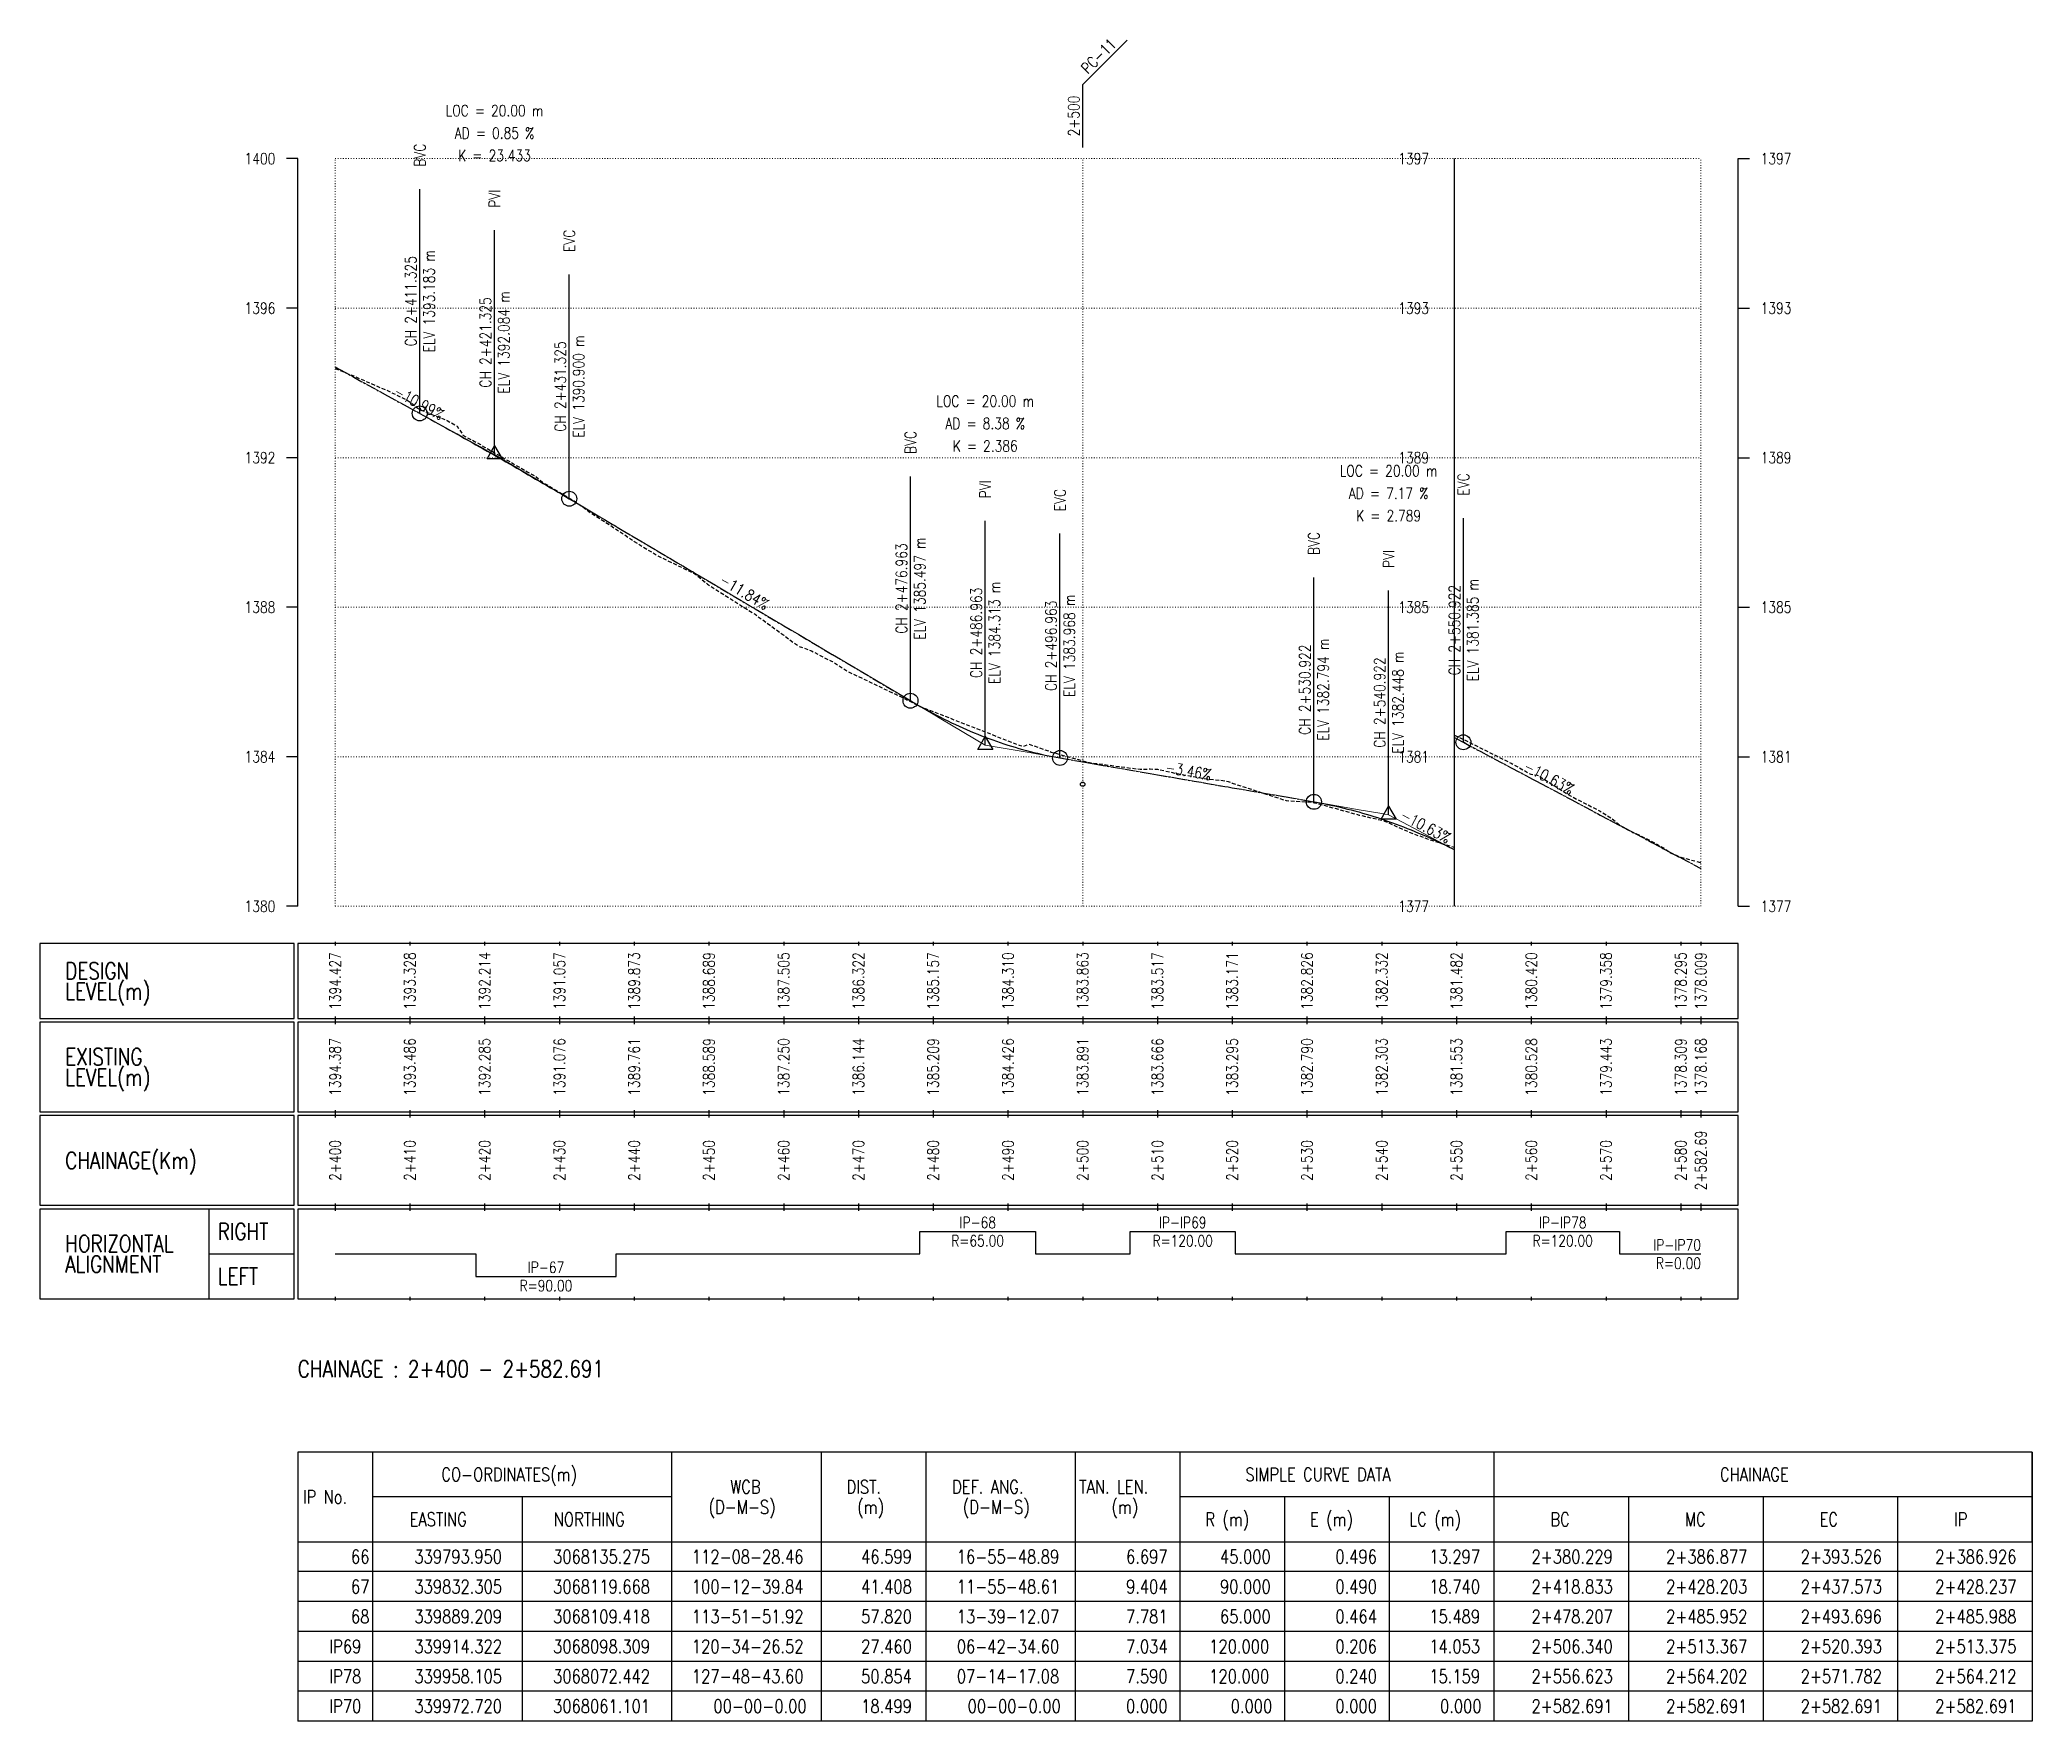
# Model space of a CAD drawing. Extents: x 337736 to 342003, y 3067251 to 3069533.
# Drawn here: x 341736.4 to 342002.9, y 3067278.7 to 3067503.6 of the extents above; entities that cross this region are included whole.
import ezdxf
from ezdxf.enums import TextEntityAlignment as Align

# ---------------------------------------------------------------- set-up
doc = ezdxf.new("R2010")
doc.units = 0
doc.header["$MEASUREMENT"] = 0
for name, pattern in [('Center', [2, 1.25, -0.25, 0.25, -0.25]), ('Dashed', [0.75, 0.5, -0.25]), ('Dot', [0.25, 0, -0.25])]:
    doc.linetypes.add(name, pattern=pattern)
for name, color, linetype, lineweight in [('Chainage Range', 7, 'Continuous', 25), ('Grids', 9, 'Dot', 13), ('PipeCulvert', 6, 'Continuous', 30), ('Vertical Alignment', 5, 'Center', 30), ('VIP Line', 2, 'Continuous', 5)]:
    doc.layers.add(name, color=color, linetype=linetype, lineweight=lineweight)
for name, color, linetype in [('Chainage_TXT', 7, 'Continuous'), ('DesignRL_TXT', 5, 'Continuous'), ('ExistRL_TXT', 3, 'Continuous'), ('GL', 3, 'Dashed'), ('Grade Text', 7, 'Continuous'), ('HC_Data', 7, 'Continuous'), ('Horizontal Alignment', 7, 'Continuous'), ('Remark', 7, 'Continuous'), ('Scale Line', 1, 'Continuous'), ('Title Box Text', 7, 'Continuous'), ('TitleBox', 7, 'Continuous'), ('VIP Mark', 7, 'Continuous')]:
    doc.layers.add(name, color=color, linetype=linetype)
doc.styles.get("Standard").update_dxf_attribs({"font": 'simplex.shx'})

msp = doc.modelspace()

# ---------------------------------------------------------------- texts
at = {"width": 0.8}
for s, p in [('1400', (341767.87, 3067487.73)), ('1396', (341767.87, 3067467.73)), ('1392', (341767.87, 3067447.73)), ('1388', (341767.87, 3067427.73)), ('1384', (341767.87, 3067407.73)), ('1380', (341767.87, 3067387.73))]:
    msp.add_text(s, height=1.5, dxfattribs=at).set_placement(p, align=Align.MIDDLE_RIGHT)
for s, p in [('1397', (341918.08, 3067486.98)), ('1393', (341918.08, 3067466.98)), ('1389', (341918.08, 3067446.98)), ('1385', (341918.08, 3067426.98)), ('1381', (341918.08, 3067406.98)), ('1377', (341918.08, 3067386.98))]:
    msp.add_text(s, height=1.5, dxfattribs=at).set_placement(p)
for s, p in [('1397', (341966.56, 3067487.73)), ('1393', (341966.56, 3067467.73)), ('1389', (341966.56, 3067447.73)), ('1385', (341966.56, 3067427.73)), ('1381', (341966.56, 3067407.73)), ('1377', (341966.56, 3067387.73))]:
    msp.add_text(s, height=1.5, dxfattribs=at).set_placement(p, align=Align.MIDDLE_LEFT)
at = {"layer": 'Chainage Range', "width": 0.8}
msp.add_text('CHAINAGE : 2+400 - 2+582.691', height=2.25, dxfattribs=at).set_placement((341770.87, 3067324.73))
at = {"layer": 'Chainage_TXT', "width": 0.8}
for s, p in [('2+582.69', (341958.56, 3067353.73)), ('2+400', (341775.87, 3067353.73)), ('2+410', (341785.87, 3067353.73)), ('2+420', (341795.87, 3067353.73)), ('2+430', (341805.87, 3067353.73)), ('2+440', (341815.87, 3067353.73)), ('2+450', (341825.87, 3067353.73)), ('2+460', (341835.87, 3067353.73)), ('2+470', (341845.87, 3067353.73)), ('2+480', (341855.87, 3067353.73)), ('2+490', (341865.87, 3067353.73)), ('2+500', (341875.87, 3067353.73)), ('2+510', (341885.87, 3067353.73)), ('2+520', (341895.87, 3067353.73)), ('2+530', (341905.87, 3067353.73)), ('2+540', (341915.87, 3067353.73)), ('2+550', (341925.87, 3067353.73)), ('2+560', (341935.87, 3067353.73)), ('2+570', (341945.87, 3067353.73)), ('2+580', (341955.87, 3067353.73))]:
    msp.add_text(s, height=1.5, rotation=90, dxfattribs=at).set_placement(p, align=Align.MIDDLE_CENTER)
at = {"layer": 'DesignRL_TXT', "width": 0.8}
for s, p in [('1394.427', (341775.87, 3067377.73)), ('1393.328', (341785.87, 3067377.73)), ('1392.214', (341795.87, 3067377.73)), ('1391.057', (341805.87, 3067377.73)), ('1389.873', (341815.87, 3067377.73)), ('1388.689', (341825.87, 3067377.73)), ('1387.505', (341835.87, 3067377.73)), ('1386.322', (341845.87, 3067377.73)), ('1385.157', (341855.87, 3067377.73)), ('1384.310', (341865.87, 3067377.73)), ('1383.863', (341875.87, 3067377.73)), ('1383.517', (341885.87, 3067377.73)), ('1383.171', (341895.87, 3067377.73)), ('1382.826', (341905.87, 3067377.73)), ('1382.332', (341915.87, 3067377.73)), ('1381.482', (341925.87, 3067377.73)), ('1380.420', (341935.87, 3067377.73)), ('1379.358', (341945.87, 3067377.73)), ('1378.295', (341955.87, 3067377.73)), ('1378.009', (341958.56, 3067377.73))]:
    msp.add_text(s, height=1.5, rotation=90, dxfattribs=at).set_placement(p, align=Align.MIDDLE_CENTER)
at = {"layer": 'ExistRL_TXT', "width": 0.8}
for s, p in [('1394.387', (341775.87, 3067366.23)), ('1393.486', (341785.87, 3067366.23)), ('1392.285', (341795.87, 3067366.23)), ('1391.076', (341805.87, 3067366.23)), ('1388.589', (341825.87, 3067366.23)), ('1387.250', (341835.87, 3067366.23)), ('1386.144', (341845.87, 3067366.23)), ('1385.209', (341855.87, 3067366.23)), ('1384.426', (341865.87, 3067366.23)), ('1383.666', (341885.87, 3067366.23)), ('1383.295', (341895.87, 3067366.23)), ('1382.790', (341905.87, 3067366.23)), ('1382.303', (341915.87, 3067366.23)), ('1381.553', (341925.87, 3067366.23)), ('1380.528', (341935.87, 3067366.23)), ('1379.443', (341945.87, 3067366.23)), ('1378.309', (341955.87, 3067366.23)), ('1378.168', (341958.56, 3067366.23)), ('1389.761', (341815.87, 3067366.23)), ('1383.891', (341875.87, 3067366.23))]:
    msp.add_text(s, height=1.5, rotation=90, dxfattribs=at).set_placement(p, align=Align.MIDDLE_CENTER)
at = {"layer": 'Grade Text', "width": 0.8}
for s, rotation, p in [('-10.99%', 331.222, (341786.53, 3067454.01)), ('-11.84%', 329.3775, (341830.01, 3067428.73)), ('-3.46%', 350.1927, (341889.81, 3067404.64)), ('-10.63%', 332.0157, (341937.68, 3067403.88)), ('-10.63%', 332.0157, (341921.19, 3067397.36))]:
    msp.add_text(s, height=1.5, rotation=rotation, dxfattribs=at).set_placement(p, align=Align.BOTTOM_CENTER)
at = {"layer": 'HC_Data', "width": 0.8}
for s, p in [('CO-ORDINATES(m)', (341790.07, 3067310.83)), ('SIMPLE CURVE DATA', (341897.63, 3067310.83)), ('CHAINAGE', (341961.11, 3067310.83)), ('IP No.', (341771.55, 3067307.83)), ('(D-M-S)', (341825.83, 3067306.48)), ('WCB', (341828.71, 3067309.18)), ('DIST.', (341844.27, 3067309.18)), ('(m)', (341845.71, 3067306.48)), ('DEF. ANG.', (341858.39, 3067309.18)), ('(D-M-S)', (341859.83, 3067306.48)), ('TAN. LEN.', (341875.39, 3067309.18)), ('(m)', (341879.71, 3067306.48)), ('EASTING', (341785.83, 3067304.83)), ('NORTHING', (341805.11, 3067304.83)), ('R (m)', (341892.27, 3067304.83)), ('E (m)', (341906.27, 3067304.83)), ('LC (m)', (341919.55, 3067304.83)), ('BC', (341938.43, 3067304.83)), ('MC', (341956.43, 3067304.83)), ('EC', (341974.43, 3067304.83)), ('IP', (341992.43, 3067304.83)), ('66', (341777.99, 3067299.83)), ('339793.950', (341786.47, 3067299.83)), ('3068135.275', (341805.03, 3067299.83)), ('112-08-28.46', (341823.59, 3067299.83)), ('46.599', (341846.23, 3067299.83)), ('16-55-48.89', (341859.03, 3067299.83)), ('6.697', (341881.67, 3067299.83)), ('45.000', (341894.23, 3067299.83)), ('0.496', (341909.67, 3067299.83)), ('13.297', (341922.23, 3067299.83)), ('2+380.229', (341935.91, 3067299.83)), ('2+386.877', (341953.91, 3067299.83)), ('2+393.526', (341971.91, 3067299.83)), ('2+386.926', (341989.91, 3067299.83)), ('67', (341777.99, 3067295.83)), ('339832.305', (341786.47, 3067295.83)), ('3068119.668', (341805.03, 3067295.83)), ('100-12-39.84', (341823.59, 3067295.83)), ('41.408', (341846.23, 3067295.83)), ('11-55-48.61', (341859.03, 3067295.83)), ('9.404', (341881.67, 3067295.83)), ('90.000', (341894.23, 3067295.83)), ('0.490', (341909.67, 3067295.83)), ('18.740', (341922.23, 3067295.83)), ('2+418.833', (341935.91, 3067295.83)), ('2+428.203', (341953.91, 3067295.83)), ('2+437.573', (341971.91, 3067295.83)), ('2+428.237', (341989.91, 3067295.83)), ('68', (341777.99, 3067291.83)), ('339889.209', (341786.47, 3067291.83)), ('3068109.418', (341805.03, 3067291.83)), ('113-51-51.92', (341823.59, 3067291.83)), ('57.820', (341846.23, 3067291.83)), ('13-39-12.07', (341859.03, 3067291.83)), ('7.781', (341881.67, 3067291.83)), ('65.000', (341894.23, 3067291.83)), ('0.464', (341909.67, 3067291.83)), ('15.489', (341922.23, 3067291.83)), ('2+478.207', (341935.91, 3067291.83)), ('2+485.952', (341953.91, 3067291.83)), ('2+493.696', (341971.91, 3067291.83)), ('2+485.988', (341989.91, 3067291.83)), ('IP69', (341775.11, 3067287.83)), ('339914.322', (341786.47, 3067287.83)), ('3068098.309', (341805.03, 3067287.83)), ('120-34-26.52', (341823.59, 3067287.83)), ('27.460', (341846.23, 3067287.83)), ('06-42-34.60', (341859.03, 3067287.83)), ('7.034', (341881.67, 3067287.83)), ('120.000', (341892.79, 3067287.83)), ('0.206', (341909.67, 3067287.83)), ('14.053', (341922.23, 3067287.83)), ('2+506.340', (341935.91, 3067287.83)), ('2+513.367', (341953.91, 3067287.83)), ('2+520.393', (341971.91, 3067287.83)), ('2+513.375', (341989.91, 3067287.83)), ('IP78', (341775.11, 3067283.83)), ('339958.105', (341786.47, 3067283.83)), ('3068072.442', (341805.03, 3067283.83)), ('127-48-43.60', (341823.59, 3067283.83)), ('50.854', (341846.23, 3067283.83)), ('07-14-17.08', (341859.03, 3067283.83)), ('7.590', (341881.67, 3067283.83)), ('120.000', (341892.79, 3067283.83)), ('0.240', (341909.67, 3067283.83)), ('15.159', (341922.23, 3067283.83)), ('2+556.623', (341935.91, 3067283.83)), ('2+564.202', (341953.91, 3067283.83)), ('2+571.782', (341971.91, 3067283.83)), ('2+564.212', (341989.91, 3067283.83)), ('IP70', (341775.11, 3067279.83)), ('339972.720', (341786.47, 3067279.83)), ('3068061.101', (341805.03, 3067279.83)), ('00-00-0.00', (341826.47, 3067279.83)), ('18.499', (341846.23, 3067279.83)), ('00-00-0.00', (341860.47, 3067279.83)), ('0.000', (341881.67, 3067279.83)), ('0.000', (341895.67, 3067279.83)), ('0.000', (341909.67, 3067279.83)), ('0.000', (341923.67, 3067279.83)), ('2+582.691', (341935.91, 3067279.83)), ('2+582.691', (341953.91, 3067279.83)), ('2+582.691', (341971.91, 3067279.83)), ('2+582.691', (341989.91, 3067279.83))]:
    msp.add_text(s, height=1.8, dxfattribs=at).set_placement(p)
at = {"layer": 'Horizontal Alignment', "width": 0.8}
for s, p in [('IP-68', (341861.82, 3067344.23)), ('IP-IP69', (341889.24, 3067344.23)), ('IP-IP78', (341940.07, 3067344.23)), ('IP-67', (341804.07, 3067338.23))]:
    msp.add_text(s, height=1.5, dxfattribs=at).set_placement(p, align=Align.BOTTOM_CENTER)
for s, p in [('R=65.00', (341861.82, 3067343.73)), ('R=120.00', (341889.24, 3067343.73)), ('R=120.00', (341940.07, 3067343.73)), ('R=90.00', (341804.07, 3067337.73))]:
    msp.add_text(s, height=1.5, dxfattribs=at).set_placement(p, align=Align.TOP_CENTER)
msp.add_text('IP-IP70', height=1.5, dxfattribs=at).set_placement((341958.56, 3067341.23), align=Align.BOTTOM_RIGHT)
msp.add_text('R=0.00', height=1.5, dxfattribs=at).set_placement((341958.56, 3067340.73), align=Align.TOP_RIGHT)
at = {"layer": 'Remark', "width": 0.8}
for s, rotation, p in [('PC-11', 45, (341878.84, 3067500.6)), ('2+500', 90, (341875.87, 3067493.43))]:
    msp.add_text(s, height=1.5, rotation=rotation, dxfattribs=at).set_placement(p, align=Align.BOTTOM_CENTER)
at = {"layer": 'Title Box Text', "width": 0.8}
for s, p in [('DESIGN', (341739.77, 3067377.98)), ('LEVEL(m)', (341739.77, 3067375.23)), ('EXISTING', (341739.77, 3067366.48)), ('LEVEL(m)', (341739.77, 3067363.73)), ('CHAINAGE(Km)', (341739.77, 3067352.61)), ('HORIZONTAL', (341739.77, 3067341.48)), ('RIGHT', (341760.17, 3067343.11)), ('ALIGNMENT', (341739.77, 3067338.73)), ('LEFT', (341760.17, 3067337.11))]:
    msp.add_text(s, height=2.25, dxfattribs=at).set_placement(p)
at = {"layer": 'VIP Mark', "width": 0.8}
for s, p in [('LOC = 20.00 m', (341797.19, 3067494.15)), ('AD = 0.85 %', (341797.19, 3067491.15)), ('K = 23.433', (341797.19, 3067488.15)), ('LOC = 20.00 m', (341862.83, 3067455.3)), ('AD = 8.38 %', (341862.83, 3067452.3)), ('K = 2.386', (341862.83, 3067449.3)), ('LOC = 20.00 m', (341916.79, 3067445.97)), ('AD = 7.17 %', (341916.79, 3067442.97)), ('K = 2.789', (341916.79, 3067439.97))]:
    msp.add_text(s, height=1.5, dxfattribs=at).set_placement(p, align=Align.MIDDLE_CENTER)
for s, p in [('BVC', (341787.19, 3067486.65)), ('PVI', (341797.19, 3067481.15)), ('EVC', (341807.19, 3067475.24)), ('BVC', (341852.83, 3067448.22)), ('PVI', (341862.83, 3067442.3)), ('EVC', (341926.79, 3067442.66)), ('EVC', (341872.83, 3067440.57)), ('BVC', (341906.79, 3067434.7)), ('PVI', (341916.79, 3067432.97))]:
    msp.add_text(s, height=1.5, rotation=90, dxfattribs=at).set_placement(p, align=Align.MIDDLE_LEFT)
for s, p in [('CH 2+411.325', (341787.19, 3067468.65)), ('CH 2+421.325', (341797.19, 3067463.15)), ('CH 2+431.325', (341807.19, 3067457.24)), ('CH 2+476.963', (341852.83, 3067430.22)), ('CH 2+486.963', (341862.83, 3067424.3)), ('CH 2+496.963', (341872.83, 3067422.57)), ('CH 2+550.922', (341926.79, 3067424.66)), ('CH 2+530.922', (341906.79, 3067416.7)), ('CH 2+540.922', (341916.79, 3067414.97))]:
    msp.add_text(s, height=1.5, rotation=90, dxfattribs=at).set_placement(p, align=Align.BOTTOM_CENTER)
for s, p in [('ELV 1393.183 m', (341787.69, 3067468.65)), ('ELV 1392.084 m', (341797.69, 3067463.15)), ('ELV 1390.900 m', (341807.69, 3067457.24)), ('ELV 1385.497 m', (341853.33, 3067430.22)), ('ELV 1381.385 m', (341927.29, 3067424.66)), ('ELV 1384.313 m', (341863.33, 3067424.3)), ('ELV 1383.968 m', (341873.33, 3067422.57)), ('ELV 1382.794 m', (341907.29, 3067416.7)), ('ELV 1382.448 m', (341917.29, 3067414.97))]:
    msp.add_text(s, height=1.5, rotation=90, dxfattribs=at).set_placement(p, align=Align.TOP_CENTER)

# ---------------------------------------------------------------- linework, layer by layer
at = {"layer": 'GL', "flags": 128}
for points in [[(341775.87, 3067459.67), (341776.33, 3067459.47), (341778.36, 3067458.66), (341782.87, 3067456.7), (341785.51, 3067455.44), (341787.15, 3067454.19), (341790.87, 3067452.7), (341792.18, 3067451.95), (341792.96, 3067450.74), (341795.31, 3067449.48), (341795.87, 3067449.16), (341797.19, 3067448.39), (341801.57, 3067445.85), (341802.62, 3067445.26), (341803.66, 3067444.43), (341808.05, 3067441.81), (341810.17, 3067440.29), (341814.26, 3067437.65), (341815.77, 3067436.6), (341815.87, 3067436.54), (341818.93, 3067434.66), (341824, 3067432.18), (341824.29, 3067431.99), (341825.66, 3067430.82), (341831.42, 3067427.18), (341832.04, 3067426.78), (341835.87, 3067423.98), (341837.89, 3067422.51), (341839.58, 3067421.88), (341842.37, 3067420.45), (341842.38, 3067420.48), (341844.36, 3067419.18), (341852.21, 3067415.43), (341854.11, 3067414.47), (341855.87, 3067413.78), (341856.9, 3067413.37), (341862.83, 3067411.05), (341866.55, 3067409.6), (341867.35, 3067409.29), (341867.92, 3067409.14), (341868.7, 3067409.42), (341871.67, 3067408.36), (341875.87, 3067407.19), (341876.4, 3067407.04), (341877.64, 3067406.84), (341883.57, 3067406.05), (341884.08, 3067406.06), (341884.9, 3067406.1), (341885.88, 3067406.07), (341888.49, 3067405.48), (341892.08, 3067404.83), (341894.88, 3067404.52), (341895.31, 3067404.4), (341895.87, 3067404.21), (341903.07, 3067401.87), (341906.58, 3067401.64), (341906.89, 3067401.58), (341912.86, 3067399.93), (341915.87, 3067399.25), (341916.12, 3067399.2), (341916.3, 3067399.13), (341916.79, 3067398.9), (341919.48, 3067397.68), (341922.1, 3067396.7), (341925.58, 3067395.62)], [(341925.58, 3067410.62), (341925.89, 3067410.49), (341929.14, 3067408.88), (341933.19, 3067406.86), (341935.8, 3067405.39), (341935.87, 3067405.38), (341936.65, 3067405.28), (341937.07, 3067405.05), (341941.19, 3067402.44), (341945.1, 3067400.44), (341946.68, 3067399.43), (341948.01, 3067398.36), (341952, 3067396.41), (341953.49, 3067395.59), (341954.57, 3067394.85), (341955.87, 3067394.28), (341958.56, 3067393.58)]]:
    msp.add_lwpolyline(points, dxfattribs=at)
at = {"layer": 'Grids'}
for p, q in [((341775.87, 3067487.73), (341958.56, 3067487.73)), ((341775.87, 3067387.73), (341775.87, 3067487.73)), ((341875.87, 3067387.73), (341875.87, 3067487.73)), ((341958.56, 3067387.73), (341958.56, 3067487.73)), ((341775.87, 3067467.73), (341958.56, 3067467.73)), ((341775.87, 3067447.73), (341958.56, 3067447.73)), ((341775.87, 3067427.73), (341958.56, 3067427.73)), ((341775.87, 3067407.73), (341958.56, 3067407.73)), ((341775.87, 3067387.73), (341958.56, 3067387.73))]:
    msp.add_line(p, q, dxfattribs=at)
at = {"layer": 'HC_Data'}
for p, q in [((341780.87, 3067314.73), (341780.87, 3067302.73)), ((341820.87, 3067314.73), (341820.87, 3067302.73)), ((341840.87, 3067314.73), (341840.87, 3067302.73)), ((341854.87, 3067314.73), (341854.87, 3067302.73)), ((341874.87, 3067314.73), (341874.87, 3067302.73)), ((341888.87, 3067314.73), (341888.87, 3067302.73)), ((341930.87, 3067314.73), (341930.87, 3067302.73)), ((342002.87, 3067314.73), (342002.87, 3067302.73)), ((341820.87, 3067308.73), (341780.87, 3067308.73)), ((341800.87, 3067308.73), (341800.87, 3067302.73)), ((341930.87, 3067308.73), (341888.87, 3067308.73)), ((341902.87, 3067308.73), (341902.87, 3067302.73)), ((341916.87, 3067308.73), (341916.87, 3067302.73)), ((342002.87, 3067308.73), (341930.87, 3067308.73)), ((341948.87, 3067308.73), (341948.87, 3067302.73)), ((341966.87, 3067308.73), (341966.87, 3067302.73)), ((341984.87, 3067308.73), (341984.87, 3067302.73)), ((341770.87, 3067302.73), (341770.87, 3067278.73)), ((341780.87, 3067302.73), (341780.87, 3067278.73)), ((341800.87, 3067302.73), (341800.87, 3067278.73)), ((341820.87, 3067302.73), (341820.87, 3067278.73)), ((341840.87, 3067302.73), (341840.87, 3067278.73)), ((341854.87, 3067302.73), (341854.87, 3067278.73)), ((341874.87, 3067302.73), (341874.87, 3067278.73)), ((341888.87, 3067302.73), (341888.87, 3067278.73)), ((341902.87, 3067302.73), (341902.87, 3067278.73)), ((341916.87, 3067302.73), (341916.87, 3067278.73)), ((341930.87, 3067302.73), (341930.87, 3067278.73)), ((341948.87, 3067302.73), (341948.87, 3067278.73)), ((341966.87, 3067302.73), (341966.87, 3067278.73)), ((341984.87, 3067302.73), (341984.87, 3067278.73)), ((342002.87, 3067302.73), (342002.87, 3067278.73)), ((342002.87, 3067298.73), (341770.87, 3067298.73)), ((342002.87, 3067294.73), (341770.87, 3067294.73)), ((342002.87, 3067290.73), (341770.87, 3067290.73)), ((342002.87, 3067286.73), (341770.87, 3067286.73)), ((342002.87, 3067282.73), (341770.87, 3067282.73)), ((342002.87, 3067278.73), (341770.87, 3067278.73))]:
    msp.add_line(p, q, dxfattribs=at)
msp.add_lwpolyline([(341770.87, 3067314.73), (341770.87, 3067302.73), (342002.87, 3067302.73), (342002.87, 3067314.73), (341770.87, 3067314.73)], dxfattribs=at)
at = {"layer": 'Horizontal Alignment'}
msp.add_lwpolyline([(341775.87, 3067341.23), (341794.7, 3067341.23), (341794.7, 3067338.23), (341813.44, 3067338.23), (341813.44, 3067341.23), (341854.08, 3067341.23), (341854.08, 3067344.23), (341869.57, 3067344.23), (341869.57, 3067341.23), (341882.21, 3067341.23), (341882.21, 3067344.23), (341896.26, 3067344.23), (341896.26, 3067341.23), (341932.49, 3067341.23), (341932.49, 3067344.23), (341947.65, 3067344.23), (341947.65, 3067341.23), (341958.56, 3067341.23)], dxfattribs=at)
at = {"layer": 'PipeCulvert'}
msp.add_circle((341875.87, 3067404.05), 0.3, dxfattribs=at)
at = {"layer": 'Remark'}
for p, q in [((341875.87, 3067497.63), (341881.81, 3067503.57)), ((341875.87, 3067489.23), (341875.87, 3067497.63))]:
    msp.add_line(p, q, dxfattribs=at)
at = {"layer": 'Scale Line'}
for p, q in [((341770.87, 3067487.73), (341769.37, 3067487.73)), ((341770.87, 3067387.73), (341770.87, 3067487.73)), ((341925.58, 3067387.73), (341925.58, 3067487.73)), ((341963.56, 3067387.73), (341963.56, 3067487.73)), ((341963.56, 3067487.73), (341965.06, 3067487.73)), ((341770.87, 3067467.73), (341769.37, 3067467.73)), ((341963.56, 3067467.73), (341965.06, 3067467.73)), ((341770.87, 3067447.73), (341769.37, 3067447.73)), ((341963.56, 3067447.73), (341965.06, 3067447.73)), ((341770.87, 3067427.73), (341769.37, 3067427.73)), ((341963.56, 3067427.73), (341965.06, 3067427.73)), ((341770.87, 3067407.73), (341769.37, 3067407.73)), ((341963.56, 3067407.73), (341965.06, 3067407.73)), ((341770.87, 3067387.73), (341769.37, 3067387.73)), ((341963.56, 3067387.73), (341965.06, 3067387.73))]:
    msp.add_line(p, q, dxfattribs=at)
at = {"layer": 'TitleBox'}
for p, q in [((341775.87, 3067382.98), (341775.87, 3067382.48)), ((341785.87, 3067382.98), (341785.87, 3067382.48)), ((341795.87, 3067382.98), (341795.87, 3067382.48)), ((341805.87, 3067382.98), (341805.87, 3067382.48)), ((341815.87, 3067382.98), (341815.87, 3067382.48)), ((341825.87, 3067382.98), (341825.87, 3067382.48)), ((341835.87, 3067382.98), (341835.87, 3067382.48)), ((341845.87, 3067382.98), (341845.87, 3067382.48)), ((341855.87, 3067382.98), (341855.87, 3067382.48)), ((341865.87, 3067382.98), (341865.87, 3067382.48)), ((341875.87, 3067382.98), (341875.87, 3067382.48)), ((341885.87, 3067382.98), (341885.87, 3067382.48)), ((341895.87, 3067382.98), (341895.87, 3067382.48)), ((341905.87, 3067382.98), (341905.87, 3067382.48)), ((341915.87, 3067382.98), (341915.87, 3067382.48)), ((341925.87, 3067382.98), (341925.87, 3067382.48)), ((341935.87, 3067382.98), (341935.87, 3067382.48)), ((341945.87, 3067382.98), (341945.87, 3067382.48)), ((341955.87, 3067382.98), (341955.87, 3067382.48)), ((341958.56, 3067382.98), (341958.56, 3067382.48)), ((341775.87, 3067372.98), (341775.87, 3067372.48)), ((341775.87, 3067372.48), (341775.87, 3067371.98)), ((341785.87, 3067372.98), (341785.87, 3067372.48)), ((341785.87, 3067372.48), (341785.87, 3067371.98)), ((341795.87, 3067372.98), (341795.87, 3067372.48)), ((341795.87, 3067372.48), (341795.87, 3067371.98)), ((341805.87, 3067372.98), (341805.87, 3067372.48)), ((341805.87, 3067372.48), (341805.87, 3067371.98)), ((341815.87, 3067372.98), (341815.87, 3067372.48)), ((341815.87, 3067372.48), (341815.87, 3067371.98)), ((341825.87, 3067372.98), (341825.87, 3067372.48)), ((341825.87, 3067372.48), (341825.87, 3067371.98)), ((341835.87, 3067372.98), (341835.87, 3067372.48)), ((341835.87, 3067372.48), (341835.87, 3067371.98)), ((341845.87, 3067372.98), (341845.87, 3067372.48)), ((341845.87, 3067372.48), (341845.87, 3067371.98)), ((341855.87, 3067372.98), (341855.87, 3067372.48)), ((341855.87, 3067372.48), (341855.87, 3067371.98)), ((341865.87, 3067372.98), (341865.87, 3067372.48)), ((341865.87, 3067372.48), (341865.87, 3067371.98)), ((341875.87, 3067372.98), (341875.87, 3067372.48)), ((341875.87, 3067372.48), (341875.87, 3067371.98)), ((341885.87, 3067372.98), (341885.87, 3067372.48)), ((341885.87, 3067372.48), (341885.87, 3067371.98)), ((341895.87, 3067372.98), (341895.87, 3067372.48)), ((341895.87, 3067372.48), (341895.87, 3067371.98)), ((341905.87, 3067372.98), (341905.87, 3067372.48)), ((341905.87, 3067372.48), (341905.87, 3067371.98)), ((341915.87, 3067372.98), (341915.87, 3067372.48)), ((341915.87, 3067372.48), (341915.87, 3067371.98)), ((341925.87, 3067372.98), (341925.87, 3067372.48)), ((341925.87, 3067372.48), (341925.87, 3067371.98)), ((341935.87, 3067372.98), (341935.87, 3067372.48)), ((341935.87, 3067372.48), (341935.87, 3067371.98)), ((341945.87, 3067372.98), (341945.87, 3067372.48)), ((341945.87, 3067372.48), (341945.87, 3067371.98)), ((341955.87, 3067372.98), (341955.87, 3067372.48)), ((341955.87, 3067372.48), (341955.87, 3067371.98)), ((341958.56, 3067372.98), (341958.56, 3067372.48)), ((341958.56, 3067372.48), (341958.56, 3067371.98)), ((341775.87, 3067360.48), (341775.87, 3067359.98)), ((341775.87, 3067359.98), (341775.87, 3067359.48)), ((341785.87, 3067360.48), (341785.87, 3067359.98)), ((341785.87, 3067359.98), (341785.87, 3067359.48)), ((341795.87, 3067360.48), (341795.87, 3067359.98)), ((341795.87, 3067359.98), (341795.87, 3067359.48)), ((341805.87, 3067360.48), (341805.87, 3067359.98)), ((341805.87, 3067359.98), (341805.87, 3067359.48)), ((341815.87, 3067360.48), (341815.87, 3067359.98)), ((341815.87, 3067359.98), (341815.87, 3067359.48)), ((341825.87, 3067360.48), (341825.87, 3067359.98)), ((341825.87, 3067359.98), (341825.87, 3067359.48)), ((341835.87, 3067360.48), (341835.87, 3067359.98)), ((341835.87, 3067359.98), (341835.87, 3067359.48)), ((341845.87, 3067360.48), (341845.87, 3067359.98)), ((341845.87, 3067359.98), (341845.87, 3067359.48)), ((341855.87, 3067360.48), (341855.87, 3067359.98)), ((341855.87, 3067359.98), (341855.87, 3067359.48)), ((341865.87, 3067360.48), (341865.87, 3067359.98)), ((341865.87, 3067359.98), (341865.87, 3067359.48)), ((341875.87, 3067360.48), (341875.87, 3067359.98)), ((341875.87, 3067359.98), (341875.87, 3067359.48)), ((341885.87, 3067360.48), (341885.87, 3067359.98)), ((341885.87, 3067359.98), (341885.87, 3067359.48)), ((341895.87, 3067360.48), (341895.87, 3067359.98)), ((341895.87, 3067359.98), (341895.87, 3067359.48)), ((341905.87, 3067360.48), (341905.87, 3067359.98)), ((341905.87, 3067359.98), (341905.87, 3067359.48)), ((341915.87, 3067360.48), (341915.87, 3067359.98)), ((341915.87, 3067359.98), (341915.87, 3067359.48)), ((341925.87, 3067360.48), (341925.87, 3067359.98)), ((341925.87, 3067359.98), (341925.87, 3067359.48)), ((341935.87, 3067360.48), (341935.87, 3067359.98)), ((341935.87, 3067359.98), (341935.87, 3067359.48)), ((341945.87, 3067360.48), (341945.87, 3067359.98)), ((341945.87, 3067359.98), (341945.87, 3067359.48)), ((341955.87, 3067360.48), (341955.87, 3067359.98)), ((341955.87, 3067359.98), (341955.87, 3067359.48)), ((341958.56, 3067360.48), (341958.56, 3067359.98)), ((341958.56, 3067359.98), (341958.56, 3067359.48)), ((341759.04, 3067335.23), (341759.04, 3067347.23)), ((341775.87, 3067347.98), (341775.87, 3067347.48)), ((341775.87, 3067347.48), (341775.87, 3067346.98)), ((341785.87, 3067347.98), (341785.87, 3067347.48)), ((341785.87, 3067347.48), (341785.87, 3067346.98)), ((341795.87, 3067347.98), (341795.87, 3067347.48)), ((341795.87, 3067347.48), (341795.87, 3067346.98)), ((341805.87, 3067347.98), (341805.87, 3067347.48)), ((341805.87, 3067347.48), (341805.87, 3067346.98)), ((341815.87, 3067347.98), (341815.87, 3067347.48)), ((341815.87, 3067347.48), (341815.87, 3067346.98)), ((341825.87, 3067347.98), (341825.87, 3067347.48)), ((341825.87, 3067347.48), (341825.87, 3067346.98)), ((341835.87, 3067347.98), (341835.87, 3067347.48)), ((341835.87, 3067347.48), (341835.87, 3067346.98)), ((341845.87, 3067347.98), (341845.87, 3067347.48)), ((341845.87, 3067347.48), (341845.87, 3067346.98)), ((341855.87, 3067347.98), (341855.87, 3067347.48)), ((341855.87, 3067347.48), (341855.87, 3067346.98)), ((341865.87, 3067347.98), (341865.87, 3067347.48)), ((341865.87, 3067347.48), (341865.87, 3067346.98)), ((341875.87, 3067347.98), (341875.87, 3067347.48)), ((341875.87, 3067347.48), (341875.87, 3067346.98)), ((341885.87, 3067347.98), (341885.87, 3067347.48)), ((341885.87, 3067347.48), (341885.87, 3067346.98)), ((341895.87, 3067347.98), (341895.87, 3067347.48)), ((341895.87, 3067347.48), (341895.87, 3067346.98)), ((341905.87, 3067347.98), (341905.87, 3067347.48)), ((341905.87, 3067347.48), (341905.87, 3067346.98)), ((341915.87, 3067347.98), (341915.87, 3067347.48)), ((341915.87, 3067347.48), (341915.87, 3067346.98)), ((341925.87, 3067347.98), (341925.87, 3067347.48)), ((341925.87, 3067347.48), (341925.87, 3067346.98)), ((341935.87, 3067347.98), (341935.87, 3067347.48)), ((341935.87, 3067347.48), (341935.87, 3067346.98)), ((341945.87, 3067347.98), (341945.87, 3067347.48)), ((341945.87, 3067347.48), (341945.87, 3067346.98)), ((341955.87, 3067347.98), (341955.87, 3067347.48)), ((341955.87, 3067347.48), (341955.87, 3067346.98)), ((341958.56, 3067347.98), (341958.56, 3067347.48)), ((341958.56, 3067347.48), (341958.56, 3067346.98)), ((341759.04, 3067341.23), (341770.37, 3067341.23)), ((341775.87, 3067335.48), (341775.87, 3067334.98)), ((341785.87, 3067335.48), (341785.87, 3067334.98)), ((341795.87, 3067335.48), (341795.87, 3067334.98)), ((341805.87, 3067335.48), (341805.87, 3067334.98)), ((341815.87, 3067335.48), (341815.87, 3067334.98)), ((341825.87, 3067335.48), (341825.87, 3067334.98)), ((341835.87, 3067335.48), (341835.87, 3067334.98)), ((341845.87, 3067335.48), (341845.87, 3067334.98)), ((341855.87, 3067335.48), (341855.87, 3067334.98)), ((341865.87, 3067335.48), (341865.87, 3067334.98)), ((341875.87, 3067335.48), (341875.87, 3067334.98)), ((341885.87, 3067335.48), (341885.87, 3067334.98)), ((341895.87, 3067335.48), (341895.87, 3067334.98)), ((341905.87, 3067335.48), (341905.87, 3067334.98)), ((341915.87, 3067335.48), (341915.87, 3067334.98)), ((341925.87, 3067335.48), (341925.87, 3067334.98)), ((341935.87, 3067335.48), (341935.87, 3067334.98)), ((341945.87, 3067335.48), (341945.87, 3067334.98)), ((341955.87, 3067335.48), (341955.87, 3067334.98)), ((341958.56, 3067335.48), (341958.56, 3067334.98))]:
    msp.add_line(p, q, dxfattribs=at)
for points in [[(341770.37, 3067382.73), (341736.37, 3067382.73), (341736.37, 3067372.73), (341770.37, 3067372.73)], [(341770.87, 3067372.73), (341963.56, 3067372.73), (341963.56, 3067382.73), (341770.87, 3067382.73)], [(341770.37, 3067372.23), (341736.37, 3067372.23), (341736.37, 3067360.23), (341770.37, 3067360.23)], [(341770.87, 3067360.23), (341963.56, 3067360.23), (341963.56, 3067372.23), (341770.87, 3067372.23)], [(341770.37, 3067359.73), (341736.37, 3067359.73), (341736.37, 3067347.73), (341770.37, 3067347.73)], [(341770.87, 3067347.73), (341963.56, 3067347.73), (341963.56, 3067359.73), (341770.87, 3067359.73)], [(341770.37, 3067347.23), (341736.37, 3067347.23), (341736.37, 3067335.23), (341770.37, 3067335.23)], [(341770.87, 3067335.23), (341963.56, 3067335.23), (341963.56, 3067347.23), (341770.87, 3067347.23)]]:
    msp.add_lwpolyline(points, close=True, dxfattribs=at)
at = {"layer": 'Vertical Alignment'}
for points in [[(341775.87, 3067459.87), (341776.33, 3067459.62), (341778.36, 3067458.5), (341782.87, 3067456.02), (341785.51, 3067454.57), (341787.15, 3067453.67), (341787.19, 3067453.65), (341787.69, 3067453.37), (341788.19, 3067453.1), (341788.69, 3067452.82), (341789.19, 3067452.54), (341789.69, 3067452.27), (341790.19, 3067451.99), (341790.69, 3067451.71), (341791.19, 3067451.43), (341791.69, 3067451.15), (341792.19, 3067450.87), (341792.69, 3067450.59), (341793.19, 3067450.31), (341793.69, 3067450.03), (341794.19, 3067449.75), (341794.69, 3067449.47), (341795.19, 3067449.19), (341795.69, 3067448.9), (341796.19, 3067448.62), (341796.69, 3067448.33), (341797.19, 3067448.05), (341797.69, 3067447.76), (341798.19, 3067447.48), (341798.69, 3067447.19), (341799.19, 3067446.9), (341799.69, 3067446.62), (341800.19, 3067446.33), (341800.69, 3067446.04), (341801.19, 3067445.75), (341801.69, 3067445.46), (341802.19, 3067445.17), (341802.69, 3067444.88), (341803.19, 3067444.59), (341803.69, 3067444.29), (341804.19, 3067444), (341804.69, 3067443.71), (341805.19, 3067443.42), (341805.69, 3067443.12), (341806.19, 3067442.83), (341806.69, 3067442.53), (341807.19, 3067442.24), (341807.19, 3067442.24), (341808.05, 3067441.73), (341810.17, 3067440.47), (341814.26, 3067438.05), (341815.77, 3067437.16), (341815.87, 3067437.1), (341818.93, 3067435.29), (341824, 3067432.29), (341824.29, 3067432.12), (341825.66, 3067431.31), (341831.42, 3067427.89), (341832.04, 3067427.53), (341835.87, 3067425.26), (341837.89, 3067424.07), (341839.58, 3067423.07), (341842.37, 3067421.42), (341842.38, 3067421.41), (341844.36, 3067420.24), (341852.21, 3067415.59), (341852.83, 3067415.22), (341853.33, 3067414.93), (341853.83, 3067414.64), (341854.33, 3067414.36), (341854.83, 3067414.08), (341855.33, 3067413.81), (341855.83, 3067413.54), (341856.33, 3067413.28), (341856.83, 3067413.02), (341857.33, 3067412.77), (341857.83, 3067412.52), (341858.33, 3067412.28), (341858.83, 3067412.05), (341859.33, 3067411.82), (341859.83, 3067411.59), (341860.33, 3067411.37), (341860.83, 3067411.16), (341861.33, 3067410.95), (341861.83, 3067410.74), (341862.33, 3067410.54), (341862.83, 3067410.35), (341863.33, 3067410.16), (341863.83, 3067409.98), (341864.33, 3067409.8), (341864.83, 3067409.63), (341865.33, 3067409.46), (341865.83, 3067409.3), (341866.33, 3067409.14), (341866.83, 3067408.99), (341867.33, 3067408.84), (341867.83, 3067408.7), (341868.33, 3067408.56), (341868.83, 3067408.43), (341869.33, 3067408.31), (341869.83, 3067408.19), (341870.33, 3067408.07), (341870.83, 3067407.96), (341871.33, 3067407.86), (341871.83, 3067407.76), (341872.33, 3067407.66), (341872.83, 3067407.57), (341872.83, 3067407.57), (341875.87, 3067407.05), (341876.4, 3067406.96), (341877.64, 3067406.74), (341883.57, 3067405.72), (341884.08, 3067405.63), (341884.9, 3067405.49), (341885.88, 3067405.32), (341888.49, 3067404.87), (341892.08, 3067404.25), (341894.88, 3067403.76), (341895.31, 3067403.69), (341895.87, 3067403.59), (341903.07, 3067402.35), (341906.58, 3067401.74), (341906.79, 3067401.7), (341907.29, 3067401.61), (341907.79, 3067401.52), (341908.29, 3067401.42), (341908.79, 3067401.32), (341909.29, 3067401.21), (341909.79, 3067401.1), (341910.29, 3067400.99), (341910.79, 3067400.87), (341911.29, 3067400.74), (341911.79, 3067400.61), (341912.29, 3067400.48), (341912.79, 3067400.34), (341913.29, 3067400.2), (341913.79, 3067400.05), (341914.29, 3067399.9), (341914.79, 3067399.75), (341915.29, 3067399.59), (341915.79, 3067399.42), (341916.29, 3067399.25), (341916.79, 3067399.08), (341917.29, 3067398.9), (341917.79, 3067398.72), (341918.29, 3067398.53), (341918.79, 3067398.34), (341919.29, 3067398.14), (341919.79, 3067397.94), (341920.29, 3067397.74), (341920.79, 3067397.53), (341921.29, 3067397.31), (341921.79, 3067397.09), (341922.29, 3067396.87), (341922.79, 3067396.64), (341923.29, 3067396.41), (341923.79, 3067396.17), (341924.29, 3067395.93), (341924.79, 3067395.69), (341925.29, 3067395.44), (341925.58, 3067395.29)], [(341925.58, 3067410.29), (341926.08, 3067410.03), (341926.58, 3067409.77), (341927.08, 3067409.51), (341926.79, 3067409.66), (341929.14, 3067408.41), (341933.19, 3067406.26), (341935.8, 3067404.88), (341935.87, 3067404.84), (341936.65, 3067404.42), (341937.07, 3067404.2), (341941.19, 3067402.01), (341945.1, 3067399.93), (341946.68, 3067399.09), (341948.01, 3067398.39), (341952, 3067396.27), (341953.49, 3067395.47), (341954.57, 3067394.9), (341955.87, 3067394.21), (341958.56, 3067392.78)]]:
    msp.add_lwpolyline(points, dxfattribs=at)
at = {"layer": 'VIP Line'}
for points in [[(341775.87, 3067459.87), (341776.33, 3067459.62), (341778.36, 3067458.5), (341782.87, 3067456.02), (341785.51, 3067454.57), (341787.15, 3067453.67), (341790.87, 3067451.63), (341792.18, 3067450.91), (341792.96, 3067450.48), (341795.31, 3067449.19), (341795.87, 3067448.88), (341797.19, 3067448.15), (341801.57, 3067445.57), (341802.62, 3067444.95), (341803.66, 3067444.33), (341808.05, 3067441.73), (341810.17, 3067440.47), (341814.26, 3067438.05), (341815.77, 3067437.16), (341815.87, 3067437.1), (341818.93, 3067435.29), (341824, 3067432.29), (341824.29, 3067432.12), (341825.66, 3067431.31), (341831.42, 3067427.89), (341832.04, 3067427.53), (341835.87, 3067425.26), (341837.89, 3067424.07), (341839.58, 3067423.07), (341842.37, 3067421.42), (341842.38, 3067421.41), (341844.36, 3067420.24), (341852.21, 3067415.59), (341854.11, 3067414.47), (341855.87, 3067413.42), (341856.9, 3067412.81), (341862.83, 3067409.3), (341866.55, 3067408.66), (341867.35, 3067408.52), (341867.92, 3067408.42), (341868.7, 3067408.29), (341871.67, 3067407.77), (341875.87, 3067407.05), (341876.4, 3067406.96), (341877.64, 3067406.74), (341883.57, 3067405.72), (341884.08, 3067405.63), (341884.9, 3067405.49), (341885.88, 3067405.32), (341888.49, 3067404.87), (341892.08, 3067404.25), (341894.88, 3067403.76), (341895.31, 3067403.69), (341895.87, 3067403.59), (341903.07, 3067402.35), (341906.58, 3067401.74), (341906.89, 3067401.69), (341912.86, 3067400.65), (341915.87, 3067400.13), (341916.12, 3067400.09), (341916.3, 3067400.06), (341916.79, 3067399.97), (341919.48, 3067398.55), (341922.1, 3067397.15), (341925.58, 3067395.3)], [(341925.58, 3067410.3), (341925.89, 3067410.14), (341929.14, 3067408.41), (341933.19, 3067406.26), (341935.8, 3067404.88), (341935.87, 3067404.84), (341936.65, 3067404.42), (341937.07, 3067404.2), (341941.19, 3067402.01), (341945.1, 3067399.93), (341946.68, 3067399.09), (341948.01, 3067398.39), (341952, 3067396.27), (341953.49, 3067395.47), (341954.57, 3067394.9), (341955.87, 3067394.21), (341958.56, 3067392.78)]]:
    msp.add_lwpolyline(points, dxfattribs=at)
at = {"layer": 'VIP Mark'}
for p, q in [((341787.19, 3067453.65), (341787.19, 3067483.65)), ((341797.19, 3067448.15), (341797.19, 3067478.15)), ((341807.19, 3067442.24), (341807.19, 3067472.24)), ((341852.83, 3067415.22), (341852.83, 3067445.22)), ((341862.83, 3067409.3), (341862.83, 3067439.3)), ((341926.79, 3067409.66), (341926.79, 3067439.66)), ((341872.83, 3067407.57), (341872.83, 3067437.57)), ((341906.79, 3067401.7), (341906.79, 3067431.7)), ((341916.79, 3067399.97), (341916.79, 3067429.97))]:
    msp.add_line(p, q, dxfattribs=at)
for points in [[(341796.19, 3067447.58), (341797.19, 3067449.31), (341798.19, 3067447.58), (341796.19, 3067447.58)], [(341861.83, 3067408.72), (341862.83, 3067410.46), (341863.83, 3067408.72), (341861.83, 3067408.72)], [(341915.79, 3067399.4), (341916.79, 3067401.13), (341917.79, 3067399.4), (341915.79, 3067399.4)]]:
    msp.add_lwpolyline(points, dxfattribs=at)
for centre in [(341787.19, 3067453.65), (341807.19, 3067442.24), (341852.83, 3067415.22), (341926.79, 3067409.66), (341872.83, 3067407.57), (341906.79, 3067401.7)]:
    msp.add_circle(centre, 1, dxfattribs=at)

msp.set_redraw_order([(e.dxf.handle, doc.entitydb.next_handle()) for e in msp.query("TEXT MTEXT ATTDEF DIMENSION ARC_DIMENSION")])  # texts and dimensions are drawn at this point

doc.saveas('drawing.dxf')
